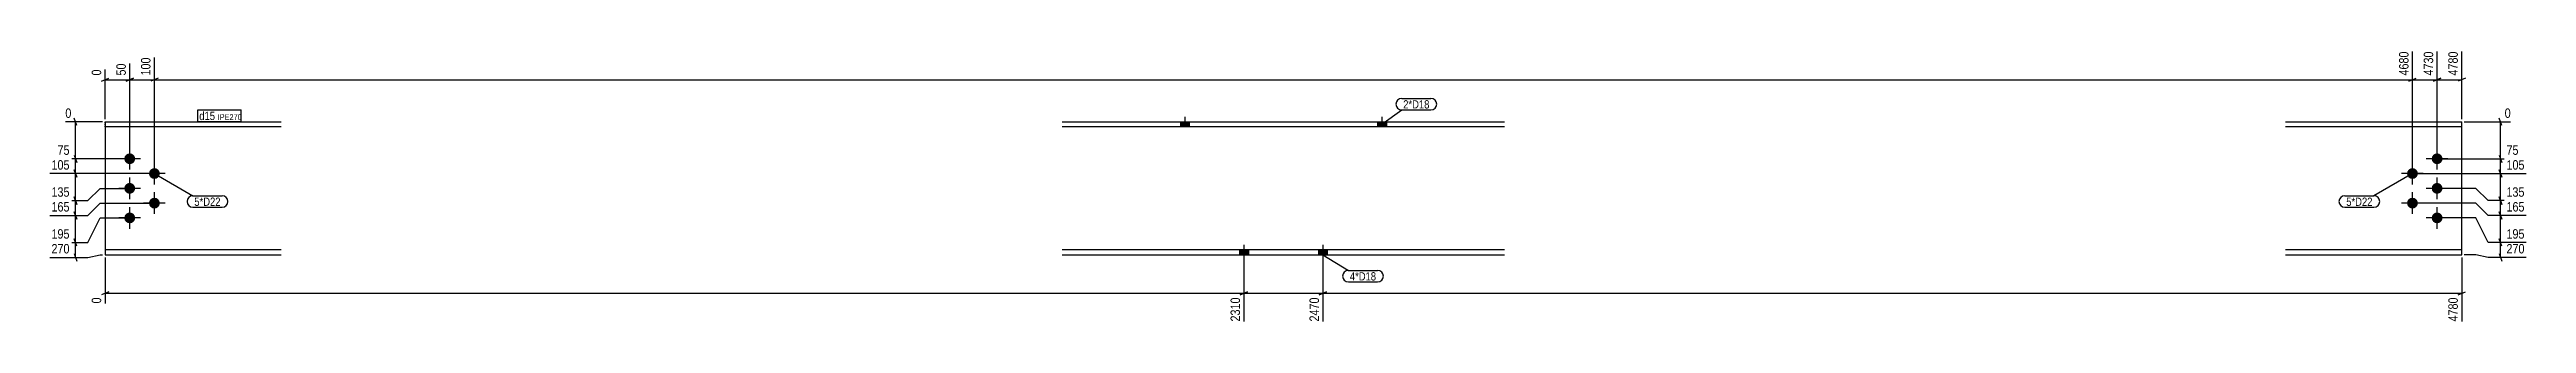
# Model space of a CAD drawing. Header units: millimetres. Extents: x 15 to 16582, y 11 to 567.
# Drawn here: x 15 to 5039, y 11 to 567 of the extents above; entities that cross this region are included whole.
import ezdxf

# ---------------------------------------------------------------- set-up
doc = ezdxf.new("R2010")
doc.units = ezdxf.units.MM
doc.linetypes.add('DXK_LINE_DOT2', pattern=[3.9198, 1.9599, -1.9599])
for name, color, linetype in [('MÅLSÆTNING', 7, 'Continuous'), ('STÅL', 7, 'Continuous'), ('TEKST', 7, 'Continuous')]:
    doc.layers.add(name, color=color, linetype=linetype)
doc.styles.add('Arial Narrow', font='ARIALN.TTF', dxfattribs={"height": 0.2})

msp = doc.modelspace()

# ---------------------------------------------------------------- hatches: boundary and pattern name
at = {"layer": 'STÅL', "linetype": 'Continuous'}
for points in [[(2308.3, 409.9), (2326.3, 409.9), (2326.3, 420.1), (2308.3, 420.1)], [(2708.3, 409.9), (2726.3, 409.9), (2726.3, 420.1), (2708.3, 420.1)], [(166.3, 345.1, -1), (188.3, 345.1, -1)], [(4846.4, 345.1, -1), (4868.4, 345.1, -1)], [(216.3, 315.1, -1), (238.3, 315.1, -1)], [(4796.4, 315.1, -1), (4818.4, 315.1, -1)], [(166.3, 285.1, -1), (188.3, 285.1, -1)], [(216.3, 255.1, -1), (238.3, 255.1, -1)], [(4796.4, 255.1, -1), (4818.4, 255.1, -1)], [(4846.4, 285.1, -1), (4868.4, 285.1, -1)], [(166.3, 225.1, -1), (188.3, 225.1, -1)], [(4846.4, 225.1, -1), (4868.4, 225.1, -1)], [(2446.3, 160.3), (2428.3, 160.3), (2428.3, 150.1), (2446.3, 150.1)], [(2446.3, 160.3), (2428.3, 160.3), (2428.3, 150.1), (2446.3, 150.1)], [(2606.3, 160.3), (2588.3, 160.3), (2588.3, 150.1), (2606.3, 150.1)], [(2606.3, 160.3), (2588.3, 160.3), (2588.3, 150.1), (2606.3, 150.1)]]:
    msp.add_hatch(color=3, dxfattribs=at).paths.add_polyline_path(points)

# ---------------------------------------------------------------- linework, layer by layer
at = {"layer": 'MÅLSÆTNING', "color": 7, "linetype": 'Continuous'}
for p, q in [((4807.4, 320.1), (4807.4, 562.6)), ((4857.4, 350.1), (4857.4, 562.6)), ((4907.3, 425.1), (4907.3, 562.6)), ((119.8, 502.4), (134.8, 508.4)), ((127.3, 425.1), (127.3, 526.1)), ((169.8, 502.4), (184.8, 508.4)), ((177.3, 350.1), (177.3, 538.3)), ((177.3, 505.4), (227.3, 505.4)), ((234.8, 508.4), (219.8, 502.4)), ((234.8, 508.4), (219.8, 502.4)), ((227.3, 320.1), (227.3, 550.5)), ((227.3, 320.1), (227.3, 550.5)), ((4799.9, 502.4), (4814.9, 508.4)), ((4849.9, 502.4), (4864.9, 508.4)), ((4857.4, 505.4), (4907.3, 505.4)), ((4914.8, 508.4), (4899.8, 502.4)), ((122.3, 420.1), (46.7, 420.1)), ((70.3, 412.6), (64.3, 427.6)), ((67.3, 345.1), (67.3, 420.1)), ((4912.3, 420.1), (5006.6, 420.1)), ((4989, 412.6), (4983, 427.6)), ((4986, 345.1), (4986, 420.1)), ((64.3, 352.6), (70.3, 337.6)), ((64.3, 352.6), (70.3, 337.6)), ((4983, 352.6), (4989, 337.6)), ((4983, 352.6), (4989, 337.6)), ((222.3, 315.1), (15, 315.1)), ((222.3, 315.1), (15, 315.1)), ((172.3, 345.1), (27.2, 345.1)), ((172.3, 345.1), (27.2, 345.1)), ((70.3, 307.6), (64.3, 322.6)), ((64.3, 322.6), (70.3, 307.6)), ((67.3, 315.1), (67.3, 345.1)), ((67.3, 260.1), (67.3, 315.1)), ((4812.4, 315.1), (5038.3, 315.1)), ((4812.4, 315.1), (5038.3, 315.1)), ((4862.4, 345.1), (5026.1, 345.1)), ((4862.4, 345.1), (5026.1, 345.1)), ((4989, 307.6), (4983, 322.6)), ((4983, 322.6), (4989, 307.6)), ((4986, 315.1), (4986, 345.1)), ((4986, 260.1), (4986, 315.1)), ((15, 260.1), (92.3, 260.1)), ((15, 260.1), (92.3, 260.1)), ((70.3, 252.6), (64.3, 267.6)), ((64.3, 267.6), (70.3, 252.6)), ((67.3, 230.1), (67.3, 260.1)), ((92.3, 260.1), (117.3, 285.1)), ((92.3, 260.1), (117.3, 285.1)), ((92.3, 230.1), (117.3, 255.1)), ((92.3, 230.1), (117.3, 255.1)), ((117.3, 285.1), (172.3, 285.1)), ((117.3, 285.1), (172.3, 285.1)), ((117.3, 255.1), (222.3, 255.1)), ((117.3, 255.1), (222.3, 255.1)), ((4936, 255.1), (4812.4, 255.1)), ((4936, 255.1), (4812.4, 255.1)), ((4936, 285.1), (4862.4, 285.1)), ((4936, 285.1), (4862.4, 285.1)), ((4961, 260.1), (4936, 285.1)), ((4961, 260.1), (4936, 285.1)), ((4961, 230.1), (4936, 255.1)), ((4961, 230.1), (4936, 255.1)), ((5038.3, 260.1), (4961, 260.1)), ((5038.3, 260.1), (4961, 260.1)), ((4989, 252.6), (4983, 267.6)), ((4983, 267.6), (4989, 252.6)), ((15, 230.1), (92.3, 230.1)), ((15, 230.1), (92.3, 230.1)), ((70.3, 222.6), (64.3, 237.6)), ((64.3, 237.6), (70.3, 222.6)), ((67.3, 175.1), (67.3, 230.1)), ((92.3, 175.1), (117.3, 225.1)), ((92.3, 175.1), (117.3, 225.1)), ((117.3, 225.1), (172.3, 225.1)), ((117.3, 225.1), (172.3, 225.1)), ((4936, 225.1), (4862.4, 225.1)), ((4936, 225.1), (4862.4, 225.1)), ((4961, 175.1), (4936, 225.1)), ((4961, 175.1), (4936, 225.1)), ((15, 175.1), (92.3, 175.1)), ((15, 175.1), (92.3, 175.1)), ((70.3, 167.6), (64.3, 182.6)), ((70.3, 167.6), (64.3, 182.6)), ((64.3, 152.6), (70.3, 137.6)), ((67.3, 145.1), (67.3, 175.1)), ((5038.3, 175.1), (4961, 175.1)), ((4989, 167.6), (4983, 182.6)), ((4983, 152.6), (4989, 137.6)), ((4986, 145.1), (4986, 175.1)), ((15, 145.1), (92.3, 145.1)), ((92.3, 145.1), (117.3, 150.1)), ((117.3, 150.1), (122.3, 150.1)), ((127.3, 145.1), (127.3, 51.6)), ((2437.3, 117.7), (2437.3, 15)), ((2597.3, 117.7), (2597.3, 15)), ((2597.3, 117.7), (2597.3, 15)), ((4907.3, 145.1), (4907.3, 15)), ((4936, 150.1), (4912.3, 150.1)), ((4961, 145.1), (4936, 150.1)), ((5038.3, 145.1), (4961, 145.1)), ((134.8, 75.3), (119.8, 69.3)), ((127.3, 72.3), (2437.3, 72.3)), ((2429.8, 69.3), (2444.8, 75.3)), ((2604.9, 75.3), (2589.9, 69.3)), ((2589.9, 69.3), (2604.9, 75.3)), ((2597.3, 72.3), (4907.3, 72.3)), ((4899.8, 69.3), (4914.8, 75.3))]:
    msp.add_line(p, q, dxfattribs=at)
at = {"layer": 'STÅL', "color": 2, "linetype": 'Continuous'}
for p, q in [((127.3, 420.1), (127.3, 409.9)), ((127.3, 420.1), (484.7, 420.1)), ((127.3, 409.9), (127.3, 150.1)), ((484.7, 409.9), (127.3, 409.9)), ((2068.3, 420.1), (2965.9, 420.1)), ((2965.9, 409.9), (2068.3, 409.9)), ((4550, 420.1), (4907.3, 420.1)), ((4907.3, 409.9), (4550, 409.9)), ((4907.3, 150.1), (4907.3, 420.1)), ((484.7, 160.3), (127.3, 160.3)), ((2965.9, 160.3), (2068.3, 160.3)), ((4907.3, 160.3), (4550, 160.3)), ((127.3, 150.1), (484.7, 150.1)), ((2068.3, 150.1), (2965.9, 150.1)), ((4550, 150.1), (4907.3, 150.1))]:
    msp.add_line(p, q, dxfattribs=at)
at = {"layer": 'STÅL', "color": 7, "linetype": 'DXK_LINE_DOT2'}
msp.add_line((127.3, 409.9), (127.3, 420.1), dxfattribs=at)
at = {"layer": 'STÅL', "color": 3, "linetype": 'Continuous'}
for p, q in [((2308.3, 420.1), (2308.3, 409.9)), ((2317.3, 430.1), (2317.3, 409.9)), ((2326.3, 420.1), (2326.3, 409.9)), ((2708.3, 420.1), (2708.3, 409.9)), ((2717.3, 430.1), (2717.3, 409.9)), ((2726.3, 420.1), (2726.3, 409.9)), ((177.3, 323.1), (177.3, 367.1)), ((4857.4, 323.1), (4857.4, 367.1)), ((199.3, 345.1), (155.3, 345.1)), ((177.3, 263.1), (177.3, 307.1)), ((249.3, 315.1), (205.3, 315.1)), ((227.3, 293.1), (227.3, 337.1)), ((4829.4, 315.1), (4785.4, 315.1)), ((4807.4, 293.1), (4807.4, 337.1)), ((4879.4, 345.1), (4835.4, 345.1)), ((4857.4, 263.1), (4857.4, 307.1)), ((199.3, 285.1), (155.3, 285.1)), ((249.3, 255.1), (205.3, 255.1)), ((227.3, 233.1), (227.3, 277.1)), ((4829.4, 255.1), (4785.4, 255.1)), ((4807.4, 233.1), (4807.4, 277.1)), ((4879.4, 285.1), (4835.4, 285.1)), ((199.3, 225.1), (155.3, 225.1)), ((177.3, 203.1), (177.3, 247.1)), ((4879.4, 225.1), (4835.4, 225.1)), ((4857.4, 203.1), (4857.4, 247.1)), ((2428.3, 160.3), (2428.3, 150.1)), ((2428.3, 160.3), (2428.3, 150.1)), ((2437.3, 170.3), (2437.3, 105.3)), ((2437.3, 170.3), (2437.3, 105.3)), ((2446.3, 160.3), (2446.3, 150.1)), ((2446.3, 160.3), (2446.3, 150.1)), ((2588.3, 160.3), (2588.3, 150.1)), ((2588.3, 160.3), (2588.3, 150.1)), ((2597.3, 170.3), (2597.3, 105.3)), ((2597.3, 170.3), (2597.3, 105.3)), ((2606.3, 160.3), (2606.3, 150.1)), ((2606.3, 160.3), (2606.3, 150.1))]:
    msp.add_line(p, q, dxfattribs=at)

# ---------------------------------------------------------------- wipeouts: each hides what was drawn before it
at = {"color": 0}
for points in [[(2813.6, 447.1), (2813.6, 464.6), (2760.3, 464.6), (2760.3, 447.1)], [(361.6, 249.6), (361.6, 267.1), (308.3, 267.1), (308.3, 249.6)], [(4726.4, 249.6), (4726.4, 267.1), (4673.1, 267.1), (4673.1, 249.6)], [(2705.4, 98.2), (2705.4, 115.7), (2652.1, 115.7), (2652.1, 98.2)]]:
    msp.add_wipeout(points, dxfattribs=at).dxf.layer = 'TEKST'

# ---------------------------------------------------------------- next in the draw order: wipeouts: each hides what was drawn before it
at = {"color": 0, "linetype": 'Continuous'}
for points in [[(4903.3, 566.6), (4875.3, 566.6), (4875.3, 509.9), (4903.3, 509.9)], [(62.8, 424.1), (62.8, 452.1), (42.7, 452.1), (42.7, 424.1)], [(5010.6, 424.1), (5010.6, 452.1), (4990.5, 452.1), (4990.5, 424.1)], [(59.2, 349.1), (59.2, 377.1), (26.8, 377.1), (26.8, 349.1)], [(5026.5, 349.1), (5026.5, 377.1), (4994.1, 377.1), (4994.1, 349.1)], [(59.2, 264.1), (59.2, 292.1), (14.6, 292.1), (14.6, 264.1)], [(59.2, 179.1), (59.2, 207.1), (14.6, 207.1), (14.6, 179.1)], [(5038.7, 179.1), (5038.7, 207.1), (4994.1, 207.1), (4994.1, 179.1)], [(123.3, 67.7), (95.3, 67.7), (95.3, 47.6), (123.3, 47.6)], [(2433.3, 67.7), (2405.3, 67.7), (2405.3, 11), (2433.3, 11)], [(4903.3, 67.7), (4875.3, 67.7), (4875.3, 11), (4903.3, 11)]]:
    msp.add_wipeout(points, dxfattribs=at).dxf.layer = 'MÅLSÆTNING'
at = {"color": 0}
for points in [[(2813.6, 447.1), (2813.6, 464.6), (2760.3, 464.6), (2760.3, 447.1)], [(350.3, 423.6), (350.3, 441.1), (318.3, 441.1), (318.3, 423.6)], [(361.6, 249.6), (361.6, 267.1), (308.3, 267.1), (308.3, 249.6)], [(4726.4, 249.6), (4726.4, 267.1), (4673.1, 267.1), (4673.1, 249.6)], [(2705.4, 98.2), (2705.4, 115.7), (2652.1, 115.7), (2652.1, 98.2)]]:
    msp.add_wipeout(points, dxfattribs=at).dxf.layer = 'TEKST'

# ---------------------------------------------------------------- next in the draw order: linework, layer by layer
at = {"layer": 'MÅLSÆTNING', "color": 7, "linetype": 'Continuous'}
for p, q in [((4857.4, 350.1), (4857.4, 562.6)), ((4807.4, 505.4), (4857.4, 505.4)), ((4864.9, 508.4), (4849.9, 502.4)), ((4986, 230.1), (4986, 260.1)), ((5038.3, 230.1), (4961, 230.1)), ((5038.3, 230.1), (4961, 230.1)), ((4989, 222.6), (4983, 237.6)), ((4983, 237.6), (4989, 222.6)), ((2437.3, 117.7), (2437.3, 15)), ((2444.8, 75.3), (2429.8, 69.3)), ((2437.3, 72.3), (2597.3, 72.3))]:
    msp.add_line(p, q, dxfattribs=at)
at = {"layer": 'TEKST', "color": 7, "linetype": 'Continuous'}
for p, q in [((2757.3, 467.6), (2816.6, 467.6)), ((2717.3, 415), (2757.3, 444.1)), ((2757.3, 444.1), (2816.6, 444.1)), ((227.3, 315.1), (305.3, 270.1)), ((4807.4, 315.1), (4729.4, 270.1)), ((305.3, 270.1), (364.6, 270.1)), ((4670.1, 270.1), (4729.4, 270.1)), ((305.3, 246.6), (364.6, 246.6)), ((4670.1, 246.6), (4729.4, 246.6)), ((2597.3, 150.2), (2649.1, 118.7)), ((2649.1, 118.7), (2708.4, 118.7)), ((2649.1, 95.2), (2708.4, 95.2))]:
    msp.add_line(p, q, dxfattribs=at)
for centre, radius, start, end in [((2757.3, 455.9), 11.7, 90, 270), ((2816.6, 455.9), 11.7, 270, 90), ((305.3, 258.4), 11.7, 90, 270), ((364.6, 258.4), 11.8, 270, 90), ((4670.1, 258.4), 11.7, 90, 270), ((4729.4, 258.4), 11.7, 270, 90), ((2649.1, 107), 11.7, 90, 270), ((2708.4, 107), 11.7, 270, 90)]:
    msp.add_arc(centre, radius, start, end, dxfattribs=at)

# ---------------------------------------------------------------- next in the draw order: texts
at = {"layer": 'MÅLSÆTNING', "color": 3, "linetype": 'Continuous', "style": 'Arial Narrow'}
for s, height, p in [('4780', 19.09, (4899.3, 513.9)), ('0', 19.1, (119.3, 51.6)), ('2310', 19.09, (2429.3, 15)), ('4780', 19.09, (4899.3, 15))]:
    msp.add_text(s, height=height, rotation=90.0002, dxfattribs=at).set_placement(p)
for s, height, p in [('0', 19.1, (46.7, 428.1)), ('0', 19.1, (4994.5, 428.1)), ('75', 19.09, (30.8, 353.1)), ('75', 19.09, (4998.1, 353.1)), ('135', 19.09, (18.6, 268.1))]:
    msp.add_text(s, height=height, dxfattribs=at).set_placement(p)
at = {"layer": 'TEKST', "color": 3, "style": 'Arial Narrow'}
for s, p in [('2*D18', (2760.3, 447.1)), ('5*D22', (308.3, 249.6)), ('5*D22', (4673.1, 249.6)), ('4*D18', (2652.1, 98.2))]:
    msp.add_text(s, height=16.7, dxfattribs=at).set_placement(p)

# ---------------------------------------------------------------- next in the draw order: wipeouts: each hides what was drawn before it
at = {"color": 0, "linetype": 'Continuous'}
for points in [[(59.2, 149.1), (59.2, 177.1), (14.6, 177.1), (14.6, 149.1)], [(5038.7, 149.1), (5038.7, 177.1), (4994.1, 177.1), (4994.1, 149.1)]]:
    msp.add_wipeout(points, dxfattribs=at).dxf.layer = 'MÅLSÆTNING'
at = {"color": 0}
msp.add_wipeout([(350.3, 423.6), (350.3, 441.1), (318.3, 441.1), (318.3, 423.6)], dxfattribs=at).dxf.layer = 'TEKST'

# ---------------------------------------------------------------- next in the draw order: linework, layer by layer
at = {"layer": 'MÅLSÆTNING', "color": 7, "linetype": 'Continuous'}
for p, q in [((4986, 175.1), (4986, 230.1)), ((5038.3, 175.1), (4961, 175.1)), ((4989, 167.6), (4983, 182.6))]:
    msp.add_line(p, q, dxfattribs=at)
at = {"layer": 'TEKST', "color": 7, "linetype": 'Continuous'}
msp.add_line((315.3, 420.6), (315.3, 444.1), dxfattribs=at)

# ---------------------------------------------------------------- next in the draw order: texts
at = {"layer": 'MÅLSÆTNING', "color": 3, "linetype": 'Continuous', "style": 'Arial Narrow'}
for s, p in [('195', (18.6, 183.1)), ('195', (4998.1, 183.1)), ('270', (18.6, 153.1)), ('270', (4998.1, 153.1))]:
    msp.add_text(s, height=19.09, dxfattribs=at).set_placement(p)

# ---------------------------------------------------------------- next in the draw order: wipeouts: each hides what was drawn before it
at = {"color": 0, "linetype": 'Continuous'}
for points in [[(4853.3, 566.6), (4825.3, 566.6), (4825.3, 509.9), (4853.3, 509.9)], [(59.2, 319.1), (59.2, 347.1), (14.6, 347.1), (14.6, 319.1)], [(5038.7, 319.1), (5038.7, 347.1), (4994.1, 347.1), (4994.1, 319.1)], [(59.2, 234.1), (59.2, 262.1), (14.6, 262.1), (14.6, 234.1)], [(5038.7, 264.1), (5038.7, 292.1), (4994.1, 292.1), (4994.1, 264.1)], [(2593.4, 67.7), (2565.4, 67.7), (2565.4, 11), (2593.4, 11)]]:
    msp.add_wipeout(points, dxfattribs=at).dxf.layer = 'MÅLSÆTNING'
at = {"color": 0}
msp.add_wipeout([(400.5, 423.6), (400.5, 436.1), (355.6, 436.1), (355.6, 423.6)], dxfattribs=at).dxf.layer = 'TEKST'

# ---------------------------------------------------------------- next in the draw order: linework, layer by layer
at = {"layer": 'MÅLSÆTNING', "color": 7, "linetype": 'Continuous'}
for p, q in [((4807.4, 320.1), (4807.4, 562.6)), ((227.3, 505.4), (4807.4, 505.4)), ((4799.9, 502.4), (4814.9, 508.4))]:
    msp.add_line(p, q, dxfattribs=at)

# ---------------------------------------------------------------- next in the draw order: texts
at = {"layer": 'MÅLSÆTNING', "color": 3, "linetype": 'Continuous', "style": 'Arial Narrow'}
for s, p in [('4730', (4849.4, 513.9)), ('2470', (2589.4, 15))]:
    msp.add_text(s, height=19.09, rotation=90.0002, dxfattribs=at).set_placement(p)
for s, p in [('105', (18.6, 323.1)), ('105', (4998.1, 323.1)), ('165', (18.6, 238.1)), ('135', (4998.1, 268.1))]:
    msp.add_text(s, height=19.09, dxfattribs=at).set_placement(p)

# ---------------------------------------------------------------- next in the draw order: wipeouts: each hides what was drawn before it
at = {"color": 0}
msp.add_wipeout([(400.5, 423.6), (400.5, 436.1), (355.6, 436.1), (355.6, 423.6)], dxfattribs=at).dxf.layer = 'TEKST'

# ---------------------------------------------------------------- next in the draw order: linework, layer by layer
at = {"layer": 'TEKST', "color": 7, "linetype": 'Continuous'}
for p, q in [((315.3, 444.1), (403.5, 444.1)), ((315.3, 420.6), (403.5, 420.6)), ((403.5, 420.6), (403.5, 444.1))]:
    msp.add_line(p, q, dxfattribs=at)

# ---------------------------------------------------------------- next in the draw order: texts
at = {"layer": 'TEKST', "color": 3, "style": 'Arial Narrow'}
for s, height, p in [('d15', 16.7, (318.3, 423.6)), ('IPE270', 11.93, (355.6, 423.6))]:
    msp.add_text(s, height=height, dxfattribs=at).set_placement(p)

# ---------------------------------------------------------------- next in the draw order: wipeouts: each hides what was drawn before it
at = {"color": 0, "linetype": 'Continuous'}
for points in [[(223.3, 554.5), (195.3, 554.5), (195.3, 509.9), (223.3, 509.9)], [(4803.3, 566.6), (4775.3, 566.6), (4775.3, 509.9), (4803.3, 509.9)], [(5038.7, 234.1), (5038.7, 262.1), (4994.1, 262.1), (4994.1, 234.1)]]:
    msp.add_wipeout(points, dxfattribs=at).dxf.layer = 'MÅLSÆTNING'

# ---------------------------------------------------------------- next in the draw order: linework, layer by layer
at = {"layer": 'MÅLSÆTNING', "color": 7, "linetype": 'Continuous'}
for p, q in [((127.3, 505.4), (177.3, 505.4)), ((184.8, 508.4), (169.8, 502.4)), ((177.3, 350.1), (177.3, 538.3))]:
    msp.add_line(p, q, dxfattribs=at)

# ---------------------------------------------------------------- next in the draw order: texts
at = {"layer": 'MÅLSÆTNING', "color": 3, "linetype": 'Continuous', "style": 'Arial Narrow'}
for s, p in [('4680', (4799.4, 513.9)), ('100', (219.3, 513.9))]:
    msp.add_text(s, height=19.09, rotation=90.0002, dxfattribs=at).set_placement(p)
msp.add_text('165', height=19.09, dxfattribs=at).set_placement((4998.1, 238.1))

# ---------------------------------------------------------------- next in the draw order: wipeouts: each hides what was drawn before it
at = {"color": 0, "linetype": 'Continuous'}
msp.add_wipeout([(173.3, 542.3), (145.3, 542.3), (145.3, 509.9), (173.3, 509.9)], dxfattribs=at).dxf.layer = 'MÅLSÆTNING'

# ---------------------------------------------------------------- next in the draw order: texts
at = {"layer": 'MÅLSÆTNING', "color": 3, "linetype": 'Continuous', "style": 'Arial Narrow'}
msp.add_text('50', height=19.09, rotation=90.0002, dxfattribs=at).set_placement((169.3, 513.9))

# ---------------------------------------------------------------- next in the draw order: wipeouts: each hides what was drawn before it
at = {"color": 0, "linetype": 'Continuous'}
msp.add_wipeout([(123.3, 530.1), (95.3, 530.1), (95.3, 509.9), (123.3, 509.9)], dxfattribs=at).dxf.layer = 'MÅLSÆTNING'

# ---------------------------------------------------------------- next in the draw order: texts
at = {"layer": 'MÅLSÆTNING', "color": 3, "linetype": 'Continuous', "style": 'Arial Narrow'}
msp.add_text('0', height=19.1, rotation=90.0002, dxfattribs=at).set_placement((119.3, 513.9))

doc.saveas('drawing.dxf')
